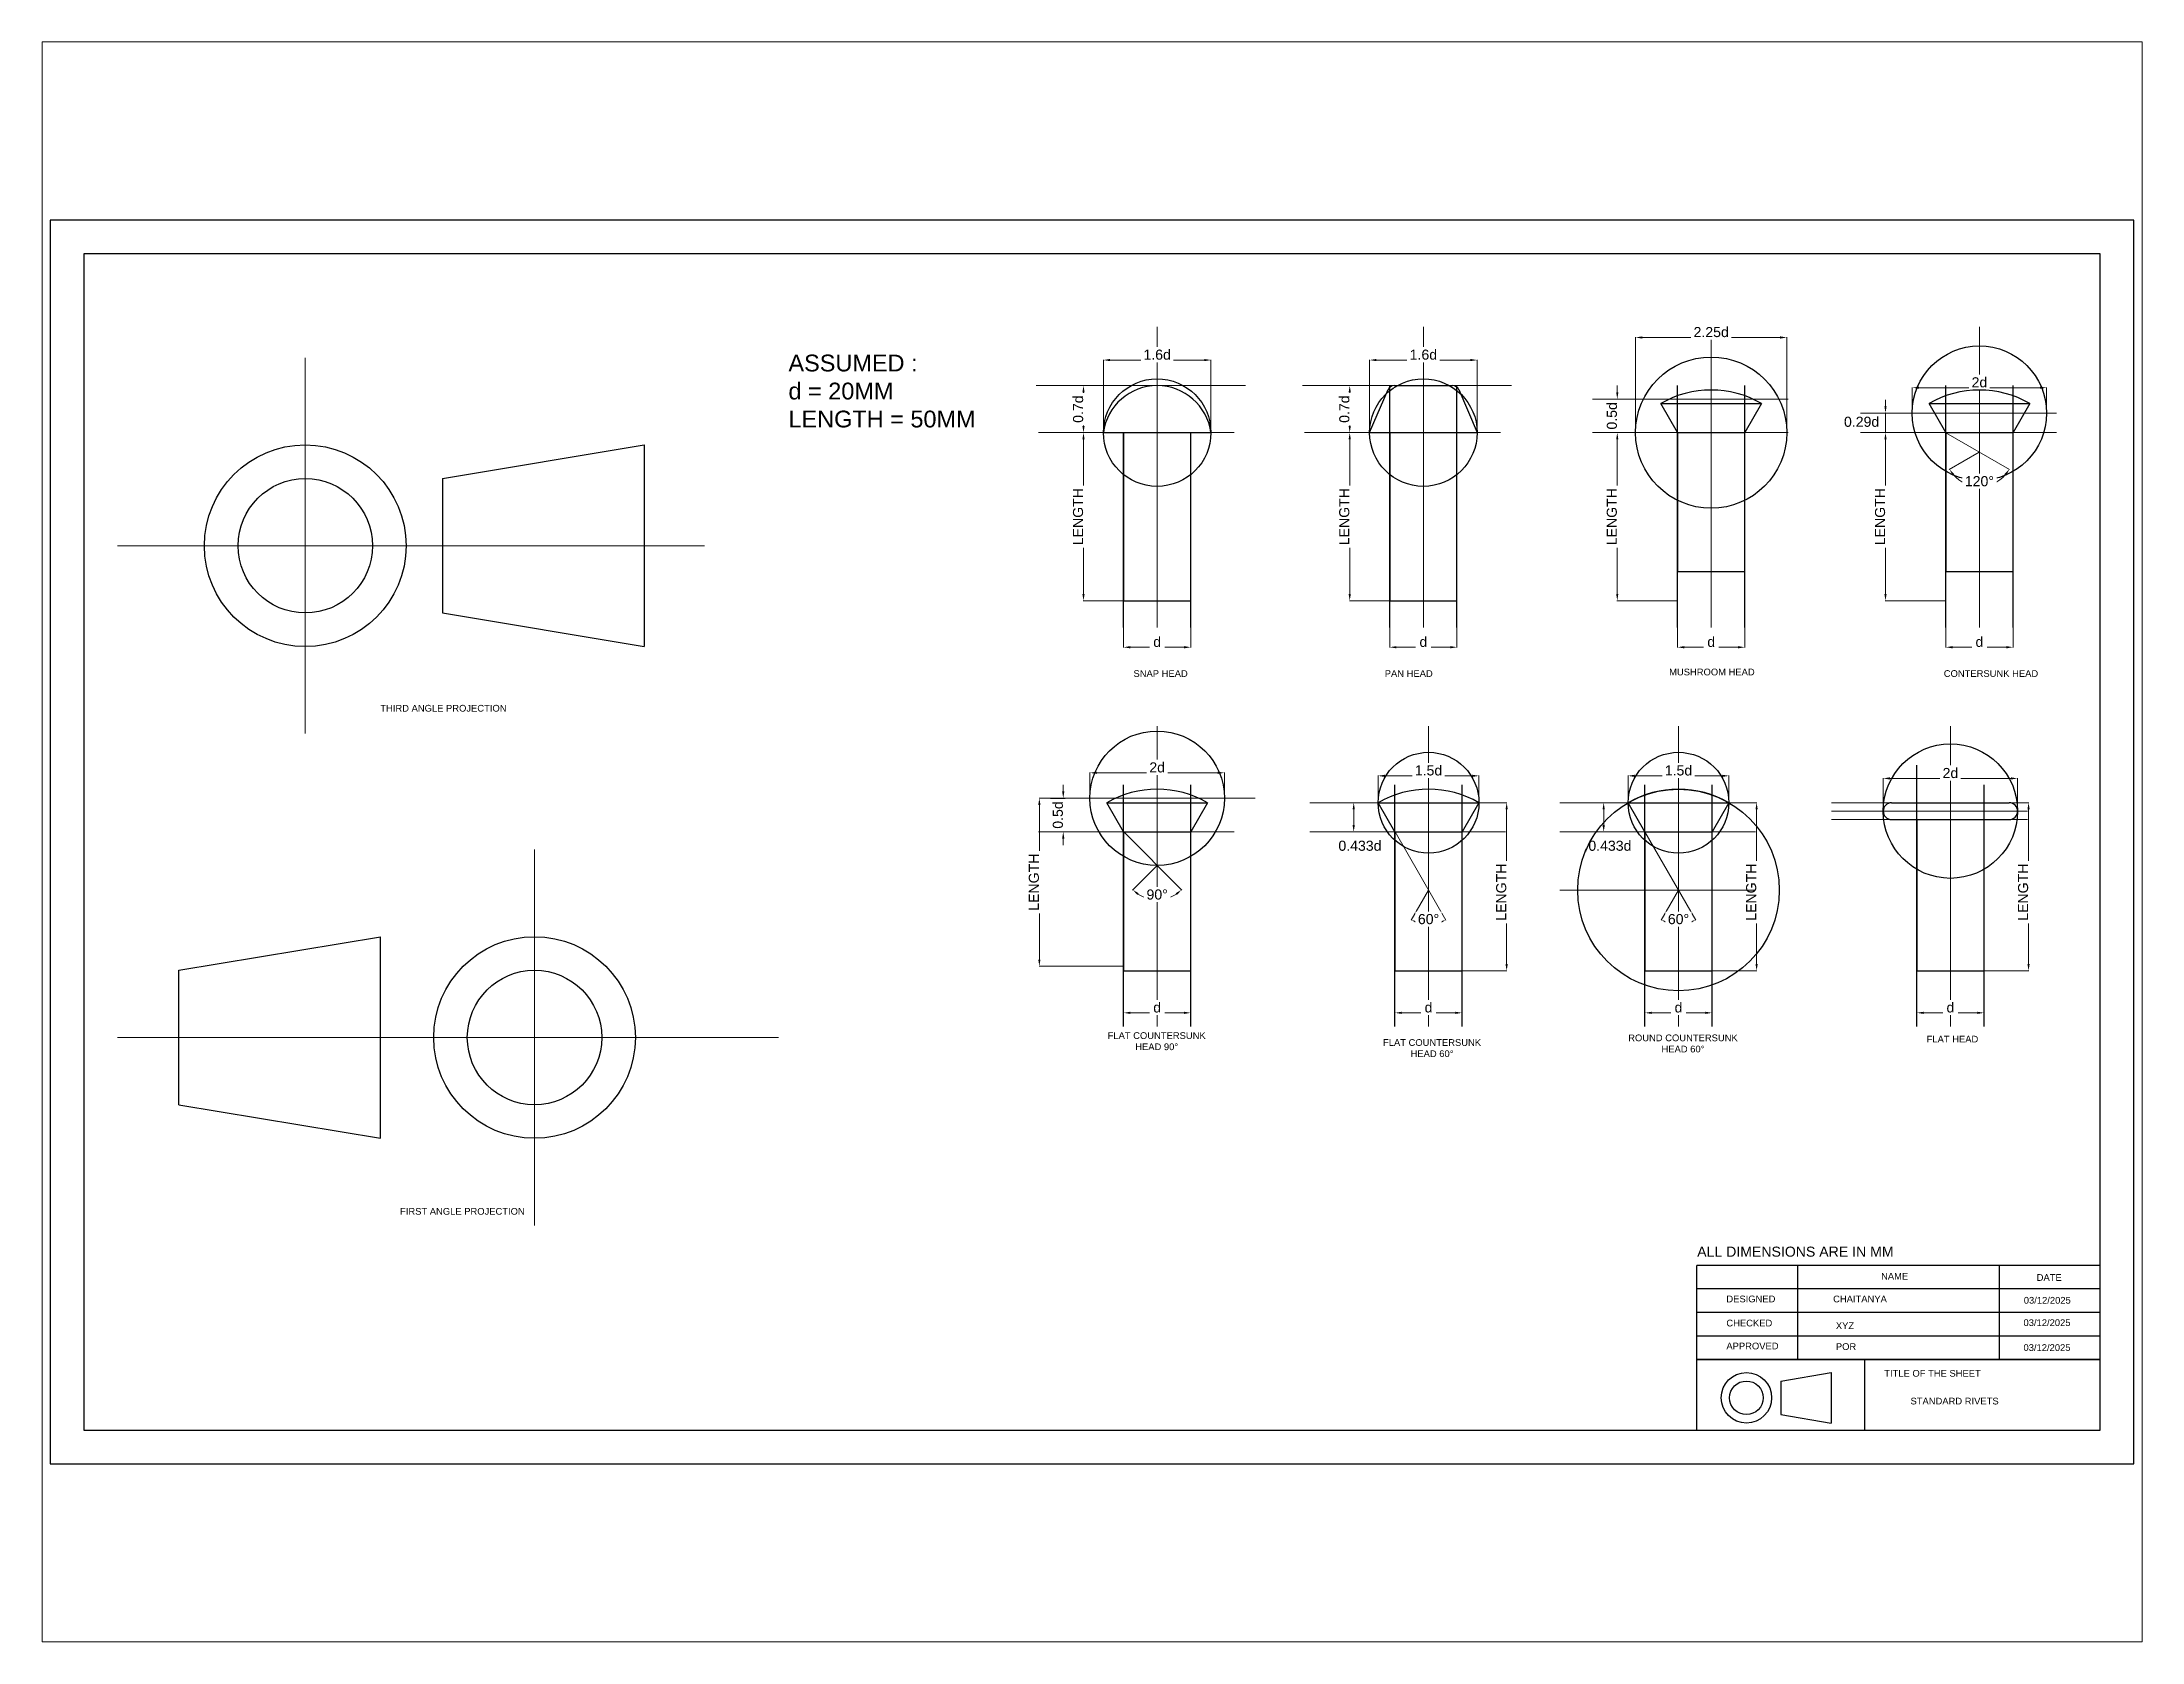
# Paper-space layout 'Layout1' of a CAD drawing. Header units: millimetres. Extents: x 1.05 to 9.45, y 0.8 to 7.2.
# The model-space entities are those that its viewports show. They can reach past a viewport. Long polylines and large blocks are cut down to what shows.
import ezdxf

# ---------------------------------------------------------------- set-up
doc = ezdxf.new("R2010")
doc.units = ezdxf.units.MM
doc.header["$MEASUREMENT"] = 0
doc.linetypes.add('CENTER', pattern=[2, 1.25, -0.25, 0.25, -0.25])
doc.layers.add('AM_VIEWS', color=1, linetype='Continuous', lineweight=15, plot=False)
doc.layers.add('centerline', color=1, linetype='CENTER', lineweight=15)
doc.layers.add('dimension line', color=3, linetype='Continuous', lineweight=15)
doc.layers.add('Reference line', color=52, linetype='Continuous')
doc.layers.add('TEXT', color=254, linetype='Continuous')
doc.styles.get("Standard").update_dxf_attribs({"font": 'arial.ttf'})
doc.dimstyles.new('AM_ANSI$0', dxfattribs={"dimtxt": 3, "dimasz": 2, "dimexe": 0.1, "dimexo": 0.05, "dimgap": 0.06, "dimtad": 1, "dimtoh": 1, "dimdec": 3, "dimzin": 9, "dimdsep": 46, "dimtxsty": 'Standard', "dimcen": 0, "dimclrd": 256, "dimclre": 256, "dimclrt": 256, "dimadec": 0, "dimazin": 2, "dimtp": 0.1, "dimtm": 0.1, "dimtfac": 0.71, "dimtdec": 3, "dimtofl": 0, "dimtmove": 0, "dimatfit": 3, "dimfxl": 1, "dimtfill": 1, "dimtolj": 1, "dimtzin": 7, "dimlwd": -1, "dimlwe": -1, "dimarcsym": 1})
doc.dimstyles.new('AM_ANSI$2', dxfattribs={"dimtxt": 3, "dimasz": 2, "dimexe": 0.1, "dimexo": 0.05, "dimgap": 0.06, "dimtad": 1, "dimtoh": 1, "dimdec": 3, "dimzin": 9, "dimdsep": 46, "dimtxsty": 'Standard', "dimcen": 0, "dimclrd": 256, "dimclre": 256, "dimclrt": 256, "dimadec": 0, "dimazin": 2, "dimtp": 0.1, "dimtm": 0.1, "dimtfac": 0.71, "dimtdec": 3, "dimtofl": 0, "dimtmove": 0, "dimatfit": 3, "dimfxl": 1, "dimtfill": 1, "dimtolj": 1, "dimtzin": 7, "dimlwd": -1, "dimlwe": -1, "dimarcsym": 1})

psp = doc.layouts.get("Layout1")

msp = doc.modelspace()

# ---------------------------------------------------------------- texts
at = {"layer": 'TEXT', "attachment_point": 1}
for s, width, insert, char_height in [('ASSUMED : \\Pd = 20MM  LENGTH = 50MM', 57.077236, (-38.8458, 224.6403), 5), ('SNAP HEAD', 27.849696, (63.8243, 130.7378), 2), ('PAN HEAD', 27.849696, (138.5898, 130.7378), 2), ('MUSHROOM HEAD', 27.849696, (223.2179, 131.1965), 2), ('CONTERSUNK HEAD', 27.849696, (304.9398, 130.7378), 2), ('THIRD ANGLE PROJECTION', 49.163745, (-160.2974, 120.4141), 2), ('\\pxqc;FLAT COUNTERSUNK \\PHEAD 90%%D', 42.739891, (49.354, 23.0081), 2), ('\\pxqc;FLAT COUNTERSUNK \\PHEAD 60%%D', 42.739891, (131.2931, 20.9438), 2), ('\\pxqc;ROUND COUNTERSUNK \\PHEAD 60%%D', 42.739891, (205.9618, 22.3292), 2), ('FLAT HEAD', 27.849696, (299.8423, 21.9537), 2), ('FIRST ANGLE PROJECTION', 49.163745, (-154.4171, -29.2964), 2)]:
    msp.add_mtext_dynamic_manual_height_columns(s, width=width, gutter_width=1, heights=[0], dxfattribs=dict(at, insert=insert, char_height=char_height))

# ---------------------------------------------------------------- blocks, each defined once
blk = doc.blocks.new('*D4')
at = {"layer": 'Defpoints', "color": 0, "transparency": 16777216}
for p in [(54.87, 201.42), (48.95, 151.42), (60.87, 151.42)]:
    blk.add_point(p, dxfattribs=at)
at = {"layer": 'dimension line', "transparency": 16777216}
for p, q in [((54.82, 201.42), (48.85, 201.42)), ((48.95, 199.42), (48.95, 153.42)), ((60.82, 151.42), (48.85, 151.42))]:
    blk.add_line(p, q, dxfattribs=at)
for points in [[(48.62, 199.42), (49.28, 199.42), (48.95, 201.42)], [(48.62, 153.42), (49.28, 153.42), (48.95, 151.42)]]:
    blk.add_solid(points, dxfattribs=at)
at = {"layer": 'dimension line', "transparency": 16777216, "insert": (47.34, 176.42), "char_height": 3, "attachment_point": 5, "rotation": 90, "bg_fill": 3, "box_fill_scale": 1.25, "bg_fill_color": 256, "bg_fill_true_color": 13158600, "bg_fill_transparency": 0}
blk.add_mtext('\\A1;LENGTH', dxfattribs=at)
blk = doc.blocks.new('*D5')
at = {"layer": 'Defpoints', "color": 0, "transparency": 16777216}
for p in [(54.87, 215.42), (54.87, 201.42)]:
    blk.add_point(p, dxfattribs=at)
at = {"layer": 'dimension line', "transparency": 16777216}
for p, q in [((54.82, 215.42), (48.85, 215.42)), ((48.95, 203.42), (48.95, 213.42)), ((54.82, 201.42), (48.85, 201.42))]:
    blk.add_line(p, q, dxfattribs=at)
for points in [[(48.62, 213.42), (49.28, 213.42), (48.95, 215.42)], [(48.62, 203.42), (49.28, 203.42), (48.95, 201.42)]]:
    blk.add_solid(points, dxfattribs=at)
at = {"layer": 'dimension line', "transparency": 16777216, "insert": (47.36, 208.42), "char_height": 3, "attachment_point": 5, "rotation": 90, "bg_fill": 3, "box_fill_scale": 1.25, "bg_fill_color": 256, "bg_fill_true_color": 13158600, "bg_fill_transparency": 0}
blk.add_mtext('\\A1;0.7d', dxfattribs=at)
at = {"layer": 'Defpoints', "color": 0, "transparency": 16777216}
blk.add_point((48.95, 215.42), dxfattribs=at)
blk = doc.blocks.new('*D6')
at = {"layer": 'Defpoints', "color": 0, "transparency": 16777216}
for p in [(60.87, 145.78), (80.87, 146.21), (80.87, 137.57)]:
    blk.add_point(p, dxfattribs=at)
at = {"layer": 'dimension line', "transparency": 16777216}
for p, q in [((60.87, 145.73), (60.87, 137.47)), ((80.87, 146.16), (80.87, 137.47)), ((62.87, 137.57), (78.87, 137.57))]:
    blk.add_line(p, q, dxfattribs=at)
for points in [[(62.87, 137.9), (62.87, 137.23), (60.87, 137.57)], [(78.87, 137.9), (78.87, 137.23), (80.87, 137.57)]]:
    blk.add_solid(points, dxfattribs=at)
at = {"layer": 'dimension line', "transparency": 16777216, "insert": (70.87, 139.15), "char_height": 3, "attachment_point": 5, "bg_fill": 3, "box_fill_scale": 1.25, "bg_fill_color": 256, "bg_fill_true_color": 13158600, "bg_fill_transparency": 0}
blk.add_mtext('\\A1;d', dxfattribs=at)
blk = doc.blocks.new('*D7')
at = {"layer": 'Defpoints', "color": 0, "transparency": 16777216}
for p in [(86.87, 223.02), (54.87, 201.42), (86.87, 201.42)]:
    blk.add_point(p, dxfattribs=at)
at = {"layer": 'dimension line', "transparency": 16777216}
for p, q in [((54.87, 201.47), (54.87, 223.12)), ((56.87, 223.02), (84.87, 223.02)), ((86.87, 201.47), (86.87, 223.12))]:
    blk.add_line(p, q, dxfattribs=at)
for points in [[(56.87, 223.35), (56.87, 222.69), (54.87, 223.02)], [(84.87, 223.35), (84.87, 222.69), (86.87, 223.02)]]:
    blk.add_solid(points, dxfattribs=at)
at = {"layer": 'dimension line', "transparency": 16777216, "insert": (70.87, 224.61), "char_height": 3, "attachment_point": 5, "bg_fill": 3, "box_fill_scale": 1.25, "bg_fill_color": 256, "bg_fill_true_color": 13158600, "bg_fill_transparency": 0}
blk.add_mtext('\\A1;1.6d', dxfattribs=at)
blk = doc.blocks.new('*D10')
at = {"layer": 'Defpoints', "color": 0, "transparency": 16777216}
for p in [(134.09, 201.42), (128.17, 151.42), (140.09, 151.42)]:
    blk.add_point(p, dxfattribs=at)
at = {"layer": 'dimension line', "transparency": 16777216}
for p, q in [((134.04, 201.42), (128.07, 201.42)), ((128.17, 199.42), (128.17, 153.42)), ((140.04, 151.42), (128.07, 151.42))]:
    blk.add_line(p, q, dxfattribs=at)
for points in [[(127.84, 199.42), (128.5, 199.42), (128.17, 201.42)], [(127.84, 153.42), (128.5, 153.42), (128.17, 151.42)]]:
    blk.add_solid(points, dxfattribs=at)
at = {"layer": 'dimension line', "transparency": 16777216, "insert": (126.56, 176.42), "char_height": 3, "attachment_point": 5, "rotation": 90, "bg_fill": 3, "box_fill_scale": 1.25, "bg_fill_color": 256, "bg_fill_true_color": 13158600, "bg_fill_transparency": 0}
blk.add_mtext('\\A1;LENGTH', dxfattribs=at)
blk = doc.blocks.new('*D11')
at = {"layer": 'Defpoints', "color": 0, "transparency": 16777216}
for p in [(134.09, 215.42), (134.09, 201.42)]:
    blk.add_point(p, dxfattribs=at)
at = {"layer": 'dimension line', "transparency": 16777216}
for p, q in [((134.04, 215.42), (128.07, 215.42)), ((128.17, 203.42), (128.17, 213.42)), ((134.04, 201.42), (128.07, 201.42))]:
    blk.add_line(p, q, dxfattribs=at)
for points in [[(127.84, 213.42), (128.5, 213.42), (128.17, 215.42)], [(127.84, 203.42), (128.5, 203.42), (128.17, 201.42)]]:
    blk.add_solid(points, dxfattribs=at)
at = {"layer": 'dimension line', "transparency": 16777216, "insert": (126.58, 208.42), "char_height": 3, "attachment_point": 5, "rotation": 90, "bg_fill": 3, "box_fill_scale": 1.25, "bg_fill_color": 256, "bg_fill_true_color": 13158600, "bg_fill_transparency": 0}
blk.add_mtext('\\A1;0.7d', dxfattribs=at)
at = {"layer": 'Defpoints', "color": 0, "transparency": 16777216}
blk.add_point((128.17, 215.42), dxfattribs=at)
blk = doc.blocks.new('*D8')
at = {"layer": 'Defpoints', "color": 0, "transparency": 16777216}
for p in [(140.09, 145.78), (160.09, 146.21), (160.09, 137.57)]:
    blk.add_point(p, dxfattribs=at)
at = {"layer": 'dimension line', "transparency": 16777216}
for p, q in [((140.09, 145.73), (140.09, 137.47)), ((160.09, 146.16), (160.09, 137.47)), ((142.09, 137.57), (158.09, 137.57))]:
    blk.add_line(p, q, dxfattribs=at)
for points in [[(142.09, 137.9), (142.09, 137.23), (140.09, 137.57)], [(158.09, 137.9), (158.09, 137.23), (160.09, 137.57)]]:
    blk.add_solid(points, dxfattribs=at)
at = {"layer": 'dimension line', "transparency": 16777216, "insert": (150.09, 139.15), "char_height": 3, "attachment_point": 5, "bg_fill": 3, "box_fill_scale": 1.25, "bg_fill_color": 256, "bg_fill_true_color": 13158600, "bg_fill_transparency": 0}
blk.add_mtext('\\A1;d', dxfattribs=at)
blk = doc.blocks.new('*D9')
at = {"layer": 'Defpoints', "color": 0, "transparency": 16777216}
for p in [(166.09, 223.02), (134.09, 201.42), (166.09, 201.42)]:
    blk.add_point(p, dxfattribs=at)
at = {"layer": 'dimension line', "transparency": 16777216}
for p, q in [((134.09, 201.47), (134.09, 223.12)), ((136.09, 223.02), (164.09, 223.02)), ((166.09, 201.47), (166.09, 223.12))]:
    blk.add_line(p, q, dxfattribs=at)
for points in [[(136.09, 223.35), (136.09, 222.69), (134.09, 223.02)], [(164.09, 223.35), (164.09, 222.69), (166.09, 223.02)]]:
    blk.add_solid(points, dxfattribs=at)
at = {"layer": 'dimension line', "transparency": 16777216, "insert": (150.09, 224.61), "char_height": 3, "attachment_point": 5, "bg_fill": 3, "box_fill_scale": 1.25, "bg_fill_color": 256, "bg_fill_true_color": 13158600, "bg_fill_transparency": 0}
blk.add_mtext('\\A1;1.6d', dxfattribs=at)
blk = doc.blocks.new('*D13')
at = {"layer": 'Defpoints', "color": 0, "transparency": 16777216}
for p in [(213.23, 201.42), (207.78, 151.42), (225.73, 151.42)]:
    blk.add_point(p, dxfattribs=at)
at = {"layer": 'dimension line', "transparency": 16777216}
for p, q in [((213.18, 201.42), (207.68, 201.42)), ((207.78, 199.42), (207.78, 153.42)), ((225.68, 151.42), (207.68, 151.42))]:
    blk.add_line(p, q, dxfattribs=at)
for points in [[(207.45, 199.42), (208.11, 199.42), (207.78, 201.42)], [(207.45, 153.42), (208.11, 153.42), (207.78, 151.42)]]:
    blk.add_solid(points, dxfattribs=at)
at = {"layer": 'dimension line', "transparency": 16777216, "insert": (206.17, 176.42), "char_height": 3, "attachment_point": 5, "rotation": 90, "bg_fill": 3, "box_fill_scale": 1.25, "bg_fill_color": 256, "bg_fill_true_color": 13158600, "bg_fill_transparency": 0}
blk.add_mtext('\\A1;LENGTH', dxfattribs=at)
blk = doc.blocks.new('*D12')
at = {"layer": 'Defpoints', "color": 0, "transparency": 16777216}
for p in [(225.73, 145.78), (245.73, 146.21), (245.73, 137.57)]:
    blk.add_point(p, dxfattribs=at)
at = {"layer": 'dimension line', "transparency": 16777216}
for p, q in [((225.73, 145.73), (225.73, 137.47)), ((245.73, 146.16), (245.73, 137.47)), ((227.73, 137.57), (243.73, 137.57))]:
    blk.add_line(p, q, dxfattribs=at)
for points in [[(227.73, 137.9), (227.73, 137.23), (225.73, 137.57)], [(243.73, 137.9), (243.73, 137.23), (245.73, 137.57)]]:
    blk.add_solid(points, dxfattribs=at)
at = {"layer": 'dimension line', "transparency": 16777216, "insert": (235.73, 139.15), "char_height": 3, "attachment_point": 5, "bg_fill": 3, "box_fill_scale": 1.25, "bg_fill_color": 256, "bg_fill_true_color": 13158600, "bg_fill_transparency": 0}
blk.add_mtext('\\A1;d', dxfattribs=at)
blk = doc.blocks.new('*D14')
at = {"layer": 'Defpoints', "color": 0, "transparency": 16777216}
for p in [(258.23, 229.74), (213.23, 201.42), (258.23, 201.42)]:
    blk.add_point(p, dxfattribs=at)
at = {"layer": 'dimension line', "transparency": 16777216}
for p, q in [((213.23, 201.47), (213.23, 229.84)), ((215.23, 229.74), (256.23, 229.74)), ((258.23, 201.47), (258.23, 229.84))]:
    blk.add_line(p, q, dxfattribs=at)
for points in [[(215.23, 230.07), (215.23, 229.4), (213.23, 229.74)], [(256.23, 230.07), (256.23, 229.4), (258.23, 229.74)]]:
    blk.add_solid(points, dxfattribs=at)
at = {"layer": 'dimension line', "transparency": 16777216, "insert": (235.73, 231.33), "char_height": 3, "attachment_point": 5, "bg_fill": 3, "box_fill_scale": 1.25, "bg_fill_color": 256, "bg_fill_true_color": 13158600, "bg_fill_transparency": 0}
blk.add_mtext('\\A1;2.25d', dxfattribs=at)
blk = doc.blocks.new('*D15')
at = {"layer": 'dimension line', "transparency": 16777216}
for p, q in [((207.78, 213.42), (207.78, 215.42)), ((210.06, 211.42), (207.68, 211.42)), ((207.78, 211.42), (207.78, 209.42)), ((207.78, 203.42), (207.78, 209.42)), ((210.06, 201.42), (207.68, 201.42)), ((207.78, 201.42), (207.78, 203.42)), ((207.78, 199.42), (207.78, 197.42))]:
    blk.add_line(p, q, dxfattribs=at)
for points in [[(207.45, 213.42), (208.11, 213.42), (207.78, 211.42)], [(207.45, 199.42), (208.11, 199.42), (207.78, 201.42)]]:
    blk.add_solid(points, dxfattribs=at)
at = {"layer": 'dimension line', "transparency": 16777216, "insert": (206.19, 206.42), "char_height": 3, "attachment_point": 5, "rotation": 90, "bg_fill": 3, "box_fill_scale": 1.25, "bg_fill_color": 256, "bg_fill_true_color": 13158600, "bg_fill_transparency": 0}
blk.add_mtext('\\A1;0.5d', dxfattribs=at)
at = {"layer": 'Defpoints', "color": 0, "transparency": 16777216}
for p in [(207.78, 211.42), (210.11, 211.42), (210.11, 201.42)]:
    blk.add_point(p, dxfattribs=at)
blk = doc.blocks.new('*D17')
at = {"layer": 'Defpoints', "color": 0, "transparency": 16777216}
for p in [(293.05, 201.42), (287.6, 151.42), (305.55, 151.42)]:
    blk.add_point(p, dxfattribs=at)
at = {"layer": 'dimension line', "transparency": 16777216}
for p, q in [((293, 201.42), (287.5, 201.42)), ((287.6, 199.42), (287.6, 153.42)), ((305.5, 151.42), (287.5, 151.42))]:
    blk.add_line(p, q, dxfattribs=at)
for points in [[(287.27, 199.42), (287.93, 199.42), (287.6, 201.42)], [(287.27, 153.42), (287.93, 153.42), (287.6, 151.42)]]:
    blk.add_solid(points, dxfattribs=at)
at = {"layer": 'dimension line', "transparency": 16777216, "insert": (285.99, 176.42), "char_height": 3, "attachment_point": 5, "rotation": 90, "bg_fill": 3, "box_fill_scale": 1.25, "bg_fill_color": 256, "bg_fill_true_color": 13158600, "bg_fill_transparency": 0}
blk.add_mtext('\\A1;LENGTH', dxfattribs=at)
blk = doc.blocks.new('*D16')
at = {"layer": 'Defpoints', "color": 0, "transparency": 16777216}
for p in [(305.55, 145.78), (325.55, 146.21), (325.55, 137.57)]:
    blk.add_point(p, dxfattribs=at)
at = {"layer": 'dimension line', "transparency": 16777216}
for p, q in [((305.55, 145.73), (305.55, 137.47)), ((325.55, 146.16), (325.55, 137.47)), ((307.55, 137.57), (323.55, 137.57))]:
    blk.add_line(p, q, dxfattribs=at)
for points in [[(307.55, 137.9), (307.55, 137.23), (305.55, 137.57)], [(323.55, 137.9), (323.55, 137.23), (325.55, 137.57)]]:
    blk.add_solid(points, dxfattribs=at)
at = {"layer": 'dimension line', "transparency": 16777216, "insert": (315.55, 139.15), "char_height": 3, "attachment_point": 5, "bg_fill": 3, "box_fill_scale": 1.25, "bg_fill_color": 256, "bg_fill_true_color": 13158600, "bg_fill_transparency": 0}
blk.add_mtext('\\A1;d', dxfattribs=at)
blk = doc.blocks.new('*D18')
at = {"layer": 'Defpoints', "color": 0, "transparency": 16777216}
for p in [(295.55, 207.22), (335.55, 207.22), (305.55, 201.42), (325.55, 201.42)]:
    blk.add_point(p, dxfattribs=at)
at = {"layer": 'dimension line', "transparency": 16777216}
for p, q in [((305.59, 201.4), (324.51, 190.43)), ((315.51, 195.6), (306.59, 190.43))]:
    blk.add_line(p, q, dxfattribs=at)
blk.add_arc((315.55, 195.62), 10.26, 221.30416, 318.69584, dxfattribs=at)
for points in [[(307.57, 188.66), (308.12, 189.05), (306.68, 190.48)], [(322.98, 189.05), (323.52, 188.66), (324.42, 190.48)]]:
    blk.add_solid(points, dxfattribs=at)
at = {"layer": 'dimension line', "transparency": 16777216, "insert": (315.55, 186.96), "char_height": 3, "attachment_point": 5, "bg_fill": 3, "box_fill_scale": 1.25, "bg_fill_color": 256, "bg_fill_true_color": 13158600, "bg_fill_transparency": 0}
blk.add_mtext('\\A1;120°', dxfattribs=at)
at = {"layer": 'Defpoints', "color": 0, "transparency": 16777216}
blk.add_point((312.05, 185.98), dxfattribs=at)
blk = doc.blocks.new('*D19')
at = {"layer": 'Defpoints', "color": 0, "transparency": 16777216}
for p in [(335.55, 214.79), (295.55, 207.22), (335.55, 207.22)]:
    blk.add_point(p, dxfattribs=at)
at = {"layer": 'dimension line', "transparency": 16777216}
for p, q in [((295.55, 207.27), (295.55, 214.89)), ((297.55, 214.79), (333.55, 214.79)), ((335.55, 207.27), (335.55, 214.89))]:
    blk.add_line(p, q, dxfattribs=at)
for points in [[(297.55, 215.12), (297.55, 214.46), (295.55, 214.79)], [(333.55, 215.12), (333.55, 214.46), (335.55, 214.79)]]:
    blk.add_solid(points, dxfattribs=at)
at = {"layer": 'dimension line', "transparency": 16777216, "insert": (315.55, 216.38), "char_height": 3, "attachment_point": 5, "bg_fill": 3, "box_fill_scale": 1.25, "bg_fill_color": 256, "bg_fill_true_color": 13158600, "bg_fill_transparency": 0}
blk.add_mtext('\\A1;2d', dxfattribs=at)
blk = doc.blocks.new('*D20')
at = {"layer": 'Defpoints', "color": 0, "transparency": 16777216}
for p in [(292.56, 207.22), (292.56, 201.42)]:
    blk.add_point(p, dxfattribs=at)
at = {"layer": 'dimension line', "transparency": 16777216}
for p, q in [((292.51, 207.22), (287.5, 207.22)), ((292.51, 201.42), (287.5, 201.42)), ((287.6, 203.42), (287.6, 205.22))]:
    blk.add_line(p, q, dxfattribs=at)
at = {"layer": 'dimension line', "transparency": 16777216, "insert": (280.49, 204.64), "char_height": 3, "attachment_point": 5, "bg_fill": 3, "box_fill_scale": 1.25, "bg_fill_color": 256, "bg_fill_true_color": 13158600, "bg_fill_transparency": 0}
blk.add_mtext('\\A1;0.29d', dxfattribs=at)
at = {"layer": 'Defpoints', "color": 0, "transparency": 16777216}
blk.add_point((287.6, 207.22), dxfattribs=at)
at = {"layer": 'dimension line', "transparency": 16777216}
for p, q in [((287.6, 209.22), (287.6, 211.22)), ((287.6, 207.22), (287.6, 205.22)), ((287.6, 201.42), (287.6, 203.42)), ((287.6, 199.42), (287.6, 197.42))]:
    blk.add_line(p, q, dxfattribs=at)
for points in [[(287.27, 209.22), (287.93, 209.22), (287.6, 207.22)], [(287.27, 199.42), (287.93, 199.42), (287.6, 201.42)]]:
    blk.add_solid(points, dxfattribs=at)
blk = doc.blocks.new('*D21')
at = {"layer": 'Defpoints', "color": 0, "transparency": 16777216}
for p in [(60.87, 36.99), (80.87, 37.43), (80.87, 28.78)]:
    blk.add_point(p, dxfattribs=at)
at = {"layer": 'dimension line', "transparency": 16777216}
for p, q in [((60.87, 36.94), (60.87, 28.68)), ((80.87, 37.38), (80.87, 28.68)), ((62.87, 28.78), (78.87, 28.78))]:
    blk.add_line(p, q, dxfattribs=at)
for points in [[(62.87, 29.11), (62.87, 28.45), (60.87, 28.78)], [(78.87, 29.11), (78.87, 28.45), (80.87, 28.78)]]:
    blk.add_solid(points, dxfattribs=at)
at = {"layer": 'dimension line', "transparency": 16777216, "insert": (70.87, 30.37), "char_height": 3, "attachment_point": 5, "bg_fill": 3, "box_fill_scale": 1.25, "bg_fill_color": 256, "bg_fill_true_color": 13158600, "bg_fill_transparency": 0}
blk.add_mtext('\\A1;d', dxfattribs=at)
blk = doc.blocks.new('*D23')
at = {"layer": 'Defpoints', "color": 0, "transparency": 16777216}
for p in [(50.87, 92.64), (90.87, 92.64), (60.87, 82.64), (80.87, 82.64)]:
    blk.add_point(p, dxfattribs=at)
at = {"layer": 'dimension line', "transparency": 16777216}
for p, q in [((60.91, 82.6), (78.19, 65.32)), ((70.84, 72.6), (63.55, 65.32))]:
    blk.add_line(p, q, dxfattribs=at)
blk.add_arc((70.87, 72.64), 10.26, 236.19043, 303.80957, dxfattribs=at)
for points in [[(64.95, 63.86), (65.38, 64.37), (63.62, 65.39)], [(76.37, 64.37), (76.79, 63.86), (78.12, 65.39)]]:
    blk.add_solid(points, dxfattribs=at)
at = {"layer": 'dimension line', "transparency": 16777216, "insert": (70.87, 63.97), "char_height": 3, "attachment_point": 5, "bg_fill": 3, "box_fill_scale": 1.25, "bg_fill_color": 256, "bg_fill_true_color": 13158600, "bg_fill_transparency": 0}
blk.add_mtext('\\A1;90°', dxfattribs=at)
at = {"layer": 'Defpoints', "color": 0, "transparency": 16777216}
blk.add_point((68.22, 62.73), dxfattribs=at)
blk = doc.blocks.new('*D22')
at = {"layer": 'Defpoints', "color": 0, "transparency": 16777216}
for p in [(90.87, 100.2), (50.87, 92.64), (90.87, 92.64)]:
    blk.add_point(p, dxfattribs=at)
at = {"layer": 'dimension line', "transparency": 16777216}
for p, q in [((50.87, 92.69), (50.87, 100.3)), ((52.87, 100.2), (88.87, 100.2)), ((90.87, 92.69), (90.87, 100.3))]:
    blk.add_line(p, q, dxfattribs=at)
for points in [[(52.87, 100.54), (52.87, 99.87), (50.87, 100.2)], [(88.87, 100.54), (88.87, 99.87), (90.87, 100.2)]]:
    blk.add_solid(points, dxfattribs=at)
at = {"layer": 'dimension line', "transparency": 16777216, "insert": (70.87, 101.8), "char_height": 3, "attachment_point": 5, "bg_fill": 3, "box_fill_scale": 1.25, "bg_fill_color": 256, "bg_fill_true_color": 13158600, "bg_fill_transparency": 0}
blk.add_mtext('\\A1;2d', dxfattribs=at)
blk = doc.blocks.new('*D24')
at = {"layer": 'Defpoints', "color": 0, "transparency": 16777216}
for p in [(47.35, 92.64), (47.35, 82.64)]:
    blk.add_point(p, dxfattribs=at)
at = {"layer": 'dimension line', "transparency": 16777216}
for p, q in [((42.92, 94.64), (42.92, 96.64)), ((47.3, 92.64), (42.82, 92.64)), ((42.92, 92.64), (42.92, 90.64)), ((42.92, 90.64), (42.92, 84.64)), ((47.3, 82.64), (42.82, 82.64)), ((42.92, 82.64), (42.92, 84.64)), ((42.92, 80.64), (42.92, 78.64))]:
    blk.add_line(p, q, dxfattribs=at)
for points in [[(42.59, 94.64), (43.26, 94.64), (42.92, 92.64)], [(42.59, 80.64), (43.26, 80.64), (42.92, 82.64)]]:
    blk.add_solid(points, dxfattribs=at)
at = {"layer": 'dimension line', "transparency": 16777216, "insert": (41.33, 87.64), "char_height": 3, "attachment_point": 5, "rotation": 90, "bg_fill": 3, "box_fill_scale": 1.25, "bg_fill_color": 256, "bg_fill_true_color": 13158600, "bg_fill_transparency": 0}
blk.add_mtext('\\A1;0.5d', dxfattribs=at)
at = {"layer": 'Defpoints', "color": 0, "transparency": 16777216}
blk.add_point((42.92, 82.64), dxfattribs=at)
blk = doc.blocks.new('*D25')
at = {"layer": 'Defpoints', "color": 0, "transparency": 16777216}
for p in [(50.87, 92.64), (35.82, 42.64), (60.87, 42.64)]:
    blk.add_point(p, dxfattribs=at)
at = {"layer": 'dimension line', "transparency": 16777216}
for p, q in [((50.82, 92.64), (35.72, 92.64)), ((35.82, 90.64), (35.82, 44.64)), ((60.82, 42.64), (35.72, 42.64))]:
    blk.add_line(p, q, dxfattribs=at)
for points in [[(35.48, 90.64), (36.15, 90.64), (35.82, 92.64)], [(35.48, 44.64), (36.15, 44.64), (35.82, 42.64)]]:
    blk.add_solid(points, dxfattribs=at)
at = {"layer": 'dimension line', "transparency": 16777216, "insert": (34.2, 67.64), "char_height": 3, "attachment_point": 5, "rotation": 90, "bg_fill": 3, "box_fill_scale": 1.25, "bg_fill_color": 256, "bg_fill_true_color": 13158600, "bg_fill_transparency": 0}
blk.add_mtext('\\A1;LENGTH', dxfattribs=at)
blk = doc.blocks.new('*D26')
at = {"layer": 'Defpoints', "color": 0, "transparency": 16777216}
for p in [(141.62, 36.99), (161.62, 37.43), (161.62, 28.78)]:
    blk.add_point(p, dxfattribs=at)
at = {"layer": 'dimension line', "transparency": 16777216}
for p, q in [((141.62, 36.94), (141.62, 28.68)), ((161.62, 37.38), (161.62, 28.68)), ((143.62, 28.78), (159.62, 28.78))]:
    blk.add_line(p, q, dxfattribs=at)
for points in [[(143.62, 29.11), (143.62, 28.45), (141.62, 28.78)], [(159.62, 29.11), (159.62, 28.45), (161.62, 28.78)]]:
    blk.add_solid(points, dxfattribs=at)
at = {"layer": 'dimension line', "transparency": 16777216, "insert": (151.62, 30.37), "char_height": 3, "attachment_point": 5, "bg_fill": 3, "box_fill_scale": 1.25, "bg_fill_color": 256, "bg_fill_true_color": 13158600, "bg_fill_transparency": 0}
blk.add_mtext('\\A1;d', dxfattribs=at)
blk = doc.blocks.new('*D27')
at = {"layer": 'Defpoints', "color": 0, "transparency": 16777216}
for p in [(136.62, 91.3), (166.62, 91.3), (141.62, 82.64), (161.62, 82.64)]:
    blk.add_point(p, dxfattribs=at)
at = {"layer": 'dimension line', "transparency": 16777216}
for p, q in [((141.65, 82.6), (156.8, 56.35)), ((151.6, 65.28), (146.44, 56.35))]:
    blk.add_line(p, q, dxfattribs=at)
blk.add_arc((151.62, 65.32), 10.26, 251.1897, 288.8103, dxfattribs=at)
for points in [[(148.18, 55.31), (148.45, 55.91), (146.49, 56.44)], [(154.79, 55.91), (155.07, 55.31), (156.75, 56.44)]]:
    blk.add_solid(points, dxfattribs=at)
at = {"layer": 'dimension line', "transparency": 16777216, "insert": (151.62, 56.65), "char_height": 3, "attachment_point": 5, "bg_fill": 3, "box_fill_scale": 1.25, "bg_fill_color": 256, "bg_fill_true_color": 13158600, "bg_fill_transparency": 0}
blk.add_mtext('\\A1;60°', dxfattribs=at)
at = {"layer": 'Defpoints', "color": 0, "transparency": 16777216}
blk.add_point((149.84, 55.22), dxfattribs=at)
blk = doc.blocks.new('*D28')
at = {"layer": 'Defpoints', "color": 0, "transparency": 16777216}
for p in [(166.62, 91.3), (161.62, 41.3), (174.87, 41.3)]:
    blk.add_point(p, dxfattribs=at)
at = {"layer": 'dimension line', "transparency": 16777216}
for p, q in [((166.67, 91.3), (174.97, 91.3)), ((174.87, 89.3), (174.87, 43.3)), ((161.67, 41.3), (174.97, 41.3))]:
    blk.add_line(p, q, dxfattribs=at)
for points in [[(174.53, 89.3), (175.2, 89.3), (174.87, 91.3)], [(174.53, 43.3), (175.2, 43.3), (174.87, 41.3)]]:
    blk.add_solid(points, dxfattribs=at)
at = {"layer": 'dimension line', "transparency": 16777216, "insert": (173.26, 64.67), "char_height": 3, "attachment_point": 5, "rotation": 90, "bg_fill": 3, "box_fill_scale": 1.25, "bg_fill_color": 256, "bg_fill_true_color": 13158600, "bg_fill_transparency": 0}
blk.add_mtext('\\A1;LENGTH', dxfattribs=at)
blk = doc.blocks.new('*D29')
at = {"layer": 'Defpoints', "color": 0, "transparency": 16777216}
for p in [(129.36, 91.3), (131.85, 91.3)]:
    blk.add_point(p, dxfattribs=at)
at = {"layer": 'dimension line', "transparency": 16777216}
for p, q in [((131.8, 91.3), (129.26, 91.3)), ((129.36, 84.64), (129.36, 89.3)), ((131.8, 82.64), (129.26, 82.64))]:
    blk.add_line(p, q, dxfattribs=at)
blk.add_solid([(129.02, 89.3), (129.69, 89.3), (129.36, 91.3)], dxfattribs=at)
at = {"layer": 'dimension line', "transparency": 16777216, "insert": (131.21, 78.48), "char_height": 3, "attachment_point": 5, "bg_fill": 3, "box_fill_scale": 1.25, "bg_fill_color": 256, "bg_fill_true_color": 13158600, "bg_fill_transparency": 0}
blk.add_mtext('\\A1;0.433d', dxfattribs=at)
at = {"layer": 'Defpoints', "color": 0, "transparency": 16777216}
blk.add_point((131.85, 82.64), dxfattribs=at)
at = {"layer": 'dimension line', "transparency": 16777216}
blk.add_solid([(129.02, 84.64), (129.69, 84.64), (129.36, 82.64)], dxfattribs=at)
blk = doc.blocks.new('*D30')
at = {"layer": 'Defpoints', "color": 0, "transparency": 16777216}
for p in [(166.62, 99.3), (136.62, 91.3), (166.62, 91.3)]:
    blk.add_point(p, dxfattribs=at)
at = {"layer": 'dimension line', "transparency": 16777216}
for p, q in [((136.62, 91.35), (136.62, 99.4)), ((138.62, 99.3), (164.62, 99.3)), ((166.62, 91.35), (166.62, 99.4))]:
    blk.add_line(p, q, dxfattribs=at)
for points in [[(138.62, 99.63), (138.62, 98.97), (136.62, 99.3)], [(164.62, 99.63), (164.62, 98.97), (166.62, 99.3)]]:
    blk.add_solid(points, dxfattribs=at)
at = {"layer": 'dimension line', "transparency": 16777216, "insert": (151.62, 100.89), "char_height": 3, "attachment_point": 5, "bg_fill": 3, "box_fill_scale": 1.25, "bg_fill_color": 256, "bg_fill_true_color": 13158600, "bg_fill_transparency": 0}
blk.add_mtext('\\A1;1.5d', dxfattribs=at)
blk = doc.blocks.new('*D31')
at = {"layer": 'Defpoints', "color": 0, "transparency": 16777216}
for p in [(216, 36.99), (236, 37.43), (236, 28.78)]:
    blk.add_point(p, dxfattribs=at)
at = {"layer": 'dimension line', "transparency": 16777216}
for p, q in [((216, 36.94), (216, 28.68)), ((236, 37.38), (236, 28.68)), ((218, 28.78), (234, 28.78))]:
    blk.add_line(p, q, dxfattribs=at)
for points in [[(218, 29.11), (218, 28.45), (216, 28.78)], [(234, 29.11), (234, 28.45), (236, 28.78)]]:
    blk.add_solid(points, dxfattribs=at)
at = {"layer": 'dimension line', "transparency": 16777216, "insert": (226, 30.37), "char_height": 3, "attachment_point": 5, "bg_fill": 3, "box_fill_scale": 1.25, "bg_fill_color": 256, "bg_fill_true_color": 13158600, "bg_fill_transparency": 0}
blk.add_mtext('\\A1;d', dxfattribs=at)
blk = doc.blocks.new('*D34')
at = {"layer": 'Defpoints', "color": 0, "transparency": 16777216}
for p in [(211, 91.3), (241, 91.3), (216, 82.64), (236, 82.64)]:
    blk.add_point(p, dxfattribs=at)
at = {"layer": 'dimension line', "transparency": 16777216}
for p, q in [((216.03, 82.6), (231.18, 56.35)), ((225.98, 65.28), (220.82, 56.35))]:
    blk.add_line(p, q, dxfattribs=at)
blk.add_arc((226, 65.32), 10.26, 251.1897, 288.8103, dxfattribs=at)
for points in [[(222.56, 55.31), (222.83, 55.91), (220.87, 56.44)], [(229.17, 55.91), (229.45, 55.31), (231.13, 56.44)]]:
    blk.add_solid(points, dxfattribs=at)
at = {"layer": 'dimension line', "transparency": 16777216, "insert": (226, 56.65), "char_height": 3, "attachment_point": 5, "bg_fill": 3, "box_fill_scale": 1.25, "bg_fill_color": 256, "bg_fill_true_color": 13158600, "bg_fill_transparency": 0}
blk.add_mtext('\\A1;60°', dxfattribs=at)
at = {"layer": 'Defpoints', "color": 0, "transparency": 16777216}
blk.add_point((224.22, 55.22), dxfattribs=at)
blk = doc.blocks.new('*D32')
at = {"layer": 'Defpoints', "color": 0, "transparency": 16777216}
for p in [(241, 91.3), (236, 41.3), (249.25, 41.3)]:
    blk.add_point(p, dxfattribs=at)
at = {"layer": 'dimension line', "transparency": 16777216}
for p, q in [((241.05, 91.3), (249.35, 91.3)), ((249.25, 89.3), (249.25, 43.3)), ((236.05, 41.3), (249.35, 41.3))]:
    blk.add_line(p, q, dxfattribs=at)
for points in [[(248.92, 89.3), (249.58, 89.3), (249.25, 91.3)], [(248.92, 43.3), (249.58, 43.3), (249.25, 41.3)]]:
    blk.add_solid(points, dxfattribs=at)
at = {"layer": 'dimension line', "transparency": 16777216, "insert": (247.64, 64.67), "char_height": 3, "attachment_point": 5, "rotation": 90, "bg_fill": 3, "box_fill_scale": 1.25, "bg_fill_color": 256, "bg_fill_true_color": 13158600, "bg_fill_transparency": 0}
blk.add_mtext('\\A1;LENGTH', dxfattribs=at)
blk = doc.blocks.new('*D33')
at = {"layer": 'Defpoints', "color": 0, "transparency": 16777216}
for p in [(203.74, 91.3), (206.23, 91.3)]:
    blk.add_point(p, dxfattribs=at)
at = {"layer": 'dimension line', "transparency": 16777216}
for p, q in [((206.18, 91.3), (203.64, 91.3)), ((203.74, 84.64), (203.74, 89.3)), ((206.18, 82.64), (203.64, 82.64))]:
    blk.add_line(p, q, dxfattribs=at)
blk.add_solid([(203.4, 89.3), (204.07, 89.3), (203.74, 91.3)], dxfattribs=at)
at = {"layer": 'dimension line', "transparency": 16777216, "insert": (205.59, 78.48), "char_height": 3, "attachment_point": 5, "bg_fill": 3, "box_fill_scale": 1.25, "bg_fill_color": 256, "bg_fill_true_color": 13158600, "bg_fill_transparency": 0}
blk.add_mtext('\\A1;0.433d', dxfattribs=at)
at = {"layer": 'Defpoints', "color": 0, "transparency": 16777216}
blk.add_point((206.23, 82.64), dxfattribs=at)
at = {"layer": 'dimension line', "transparency": 16777216}
blk.add_solid([(203.4, 84.64), (204.07, 84.64), (203.74, 82.64)], dxfattribs=at)
blk = doc.blocks.new('*D35')
at = {"layer": 'Defpoints', "color": 0, "transparency": 16777216}
for p in [(241, 99.3), (211, 91.3), (241, 91.3)]:
    blk.add_point(p, dxfattribs=at)
at = {"layer": 'dimension line', "transparency": 16777216}
for p, q in [((211, 91.35), (211, 99.4)), ((213, 99.3), (239, 99.3)), ((241, 91.35), (241, 99.4))]:
    blk.add_line(p, q, dxfattribs=at)
for points in [[(213, 99.63), (213, 98.97), (211, 99.3)], [(239, 99.63), (239, 98.97), (241, 99.3)]]:
    blk.add_solid(points, dxfattribs=at)
at = {"layer": 'dimension line', "transparency": 16777216, "insert": (226, 100.89), "char_height": 3, "attachment_point": 5, "bg_fill": 3, "box_fill_scale": 1.25, "bg_fill_color": 256, "bg_fill_true_color": 13158600, "bg_fill_transparency": 0}
blk.add_mtext('\\A1;1.5d', dxfattribs=at)
blk = doc.blocks.new('*D36')
at = {"layer": 'Defpoints', "color": 0, "transparency": 16777216}
for p in [(296.92, 36.99), (316.92, 37.43), (316.92, 28.78)]:
    blk.add_point(p, dxfattribs=at)
at = {"layer": 'dimension line', "transparency": 16777216}
for p, q in [((296.92, 36.94), (296.92, 28.68)), ((316.92, 37.38), (316.92, 28.68)), ((298.92, 28.78), (314.92, 28.78))]:
    blk.add_line(p, q, dxfattribs=at)
for points in [[(298.92, 29.11), (298.92, 28.45), (296.92, 28.78)], [(314.92, 29.11), (314.92, 28.45), (316.92, 28.78)]]:
    blk.add_solid(points, dxfattribs=at)
at = {"layer": 'dimension line', "transparency": 16777216, "insert": (306.92, 30.37), "char_height": 3, "attachment_point": 5, "bg_fill": 3, "box_fill_scale": 1.25, "bg_fill_color": 256, "bg_fill_true_color": 13158600, "bg_fill_transparency": 0}
blk.add_mtext('\\A1;d', dxfattribs=at)
blk = doc.blocks.new('*D37')
at = {"layer": 'Defpoints', "color": 0, "transparency": 16777216}
for p in [(327.81, 91.3), (316.92, 41.3), (330.17, 41.3)]:
    blk.add_point(p, dxfattribs=at)
at = {"layer": 'dimension line', "transparency": 16777216}
for p, q in [((327.86, 91.3), (330.27, 91.3)), ((330.17, 89.3), (330.17, 43.3)), ((316.97, 41.3), (330.27, 41.3))]:
    blk.add_line(p, q, dxfattribs=at)
for points in [[(329.84, 89.3), (330.5, 89.3), (330.17, 91.3)], [(329.84, 43.3), (330.5, 43.3), (330.17, 41.3)]]:
    blk.add_solid(points, dxfattribs=at)
at = {"layer": 'dimension line', "transparency": 16777216, "insert": (328.56, 64.67), "char_height": 3, "attachment_point": 5, "rotation": 90, "bg_fill": 3, "box_fill_scale": 1.25, "bg_fill_color": 256, "bg_fill_true_color": 13158600, "bg_fill_transparency": 0}
blk.add_mtext('\\A1;LENGTH', dxfattribs=at)
blk = doc.blocks.new('*D38')
at = {"layer": 'Defpoints', "color": 0, "transparency": 16777216}
for p in [(326.92, 98.53), (286.92, 88.8), (326.92, 88.8)]:
    blk.add_point(p, dxfattribs=at)
at = {"layer": 'dimension line', "transparency": 16777216}
for p, q in [((286.92, 88.85), (286.92, 98.63)), ((288.92, 98.53), (324.92, 98.53)), ((326.92, 88.85), (326.92, 98.63))]:
    blk.add_line(p, q, dxfattribs=at)
for points in [[(288.92, 98.86), (288.92, 98.2), (286.92, 98.53)], [(324.92, 98.86), (324.92, 98.2), (326.92, 98.53)]]:
    blk.add_solid(points, dxfattribs=at)
at = {"layer": 'dimension line', "transparency": 16777216, "insert": (306.92, 100.12), "char_height": 3, "attachment_point": 5, "bg_fill": 3, "box_fill_scale": 1.25, "bg_fill_color": 256, "bg_fill_true_color": 13158600, "bg_fill_transparency": 0}
blk.add_mtext('\\A1;2d', dxfattribs=at)
blk = doc.blocks.new('Snap Head')
for p, q in [((-16, 0), (16, 0)), ((-10, 0), (-10, -50)), ((10, -50), (10, 0)), ((-10, -50), (10, -50))]:
    blk.add_line(p, q)
blk.add_arc((0, -2.14), 16.14, 7.62815, 172.37185)
blk = doc.blocks.new('Mushroom Head')
for p, q in [((-16, 0), (-10.52, 12.79)), ((-8.68, 14), (8.68, 14)), ((10.52, 12.79), (16, 0)), ((-16, 0), (16, 0)), ((-10, 0), (-10, -50)), ((10, -50), (10, 0)), ((-10, -50), (10, -50))]:
    blk.add_line(p, q)
for centre, start, end in [((-8.68, 12), 90, 156.80141), ((8.68, 12), 23.19859, 90)]:
    blk.add_arc(centre, 2, start, end)
blk = doc.blocks.new('Round Countersunk Head 60')
for p, q in [((-10, 0), (-15, 8.66)), ((-15, 8.66), (15, 8.66)), ((15, 8.66), (10, 0)), ((-10, 0), (10, 0)), ((-10, 0), (-10, -41.34)), ((10, -41.34), (10, 0)), ((-10, -41.34), (10, -41.34))]:
    blk.add_line(p, q)
blk.add_arc((0, -17.32), 30, 59.99927, 120.00073)
blk = doc.blocks.new('Flat Contersunk 60')
blk.add_blockref('Round Countersunk Head 60', (0, 0))
blk = doc.blocks.new('Flat Countersunk Head 90')
blk.add_blockref('Flat Contersunk 60', (0, 0))
blk = doc.blocks.new('Contersunk Head')
blk.add_blockref('Flat Countersunk Head 90', (0, 0))
blk = doc.blocks.new('Flat Head')
for p, q in [((-17.5, 5), (17.5, 5)), ((-17.5, 0), (17.5, 0)), ((-10, 0), (-10, -45)), ((10, -45), (10, 0)), ((-10, -45), (10, -45))]:
    blk.add_line(p, q)
for centre, start, end in [((-17.5, 2.5), 90, 270), ((17.5, 2.5), 270, 90)]:
    blk.add_arc(centre, 2.5, start, end)
blk = doc.blocks.new('3RD Angle Projection Symbol')
for p, q in [((40.86, 20), (100.86, 30)), ((100.86, 30), (100.86, -30)), ((40.86, 20), (40.86, -20)), ((40.86, -20), (100.86, -30))]:
    blk.add_line(p, q)
for radius in [30, 20]:
    blk.add_circle((0, 0), radius)
blk = doc.blocks.new('1st  Angle Projection Symbol')
for p, q in [((-105.83, 20), (-45.83, 30)), ((-45.83, -30), (-45.83, 30)), ((-105.83, -20), (-105.83, 20)), ((-105.83, -20), (-45.83, -30))]:
    blk.add_line(p, q)
for radius in [30, 20]:
    blk.add_circle((0, 0), radius)
blk = doc.blocks.new('CLASS WORK CADD CENTER 3ED ANGLE')
at = {"layer": 'TEXT'}
for p, q in [((-120, 21), (-120, 49)), ((0, 49), (-120, 49)), ((-90, 21), (-90, 49)), ((-30, 21), (-30, 49)), ((0, 21), (0, 49)), ((0, 42), (-120, 42)), ((0, 35), (-120, 35)), ((0, 28), (-120, 28)), ((-120, 0), (-120, 21)), ((0, 21), (-120, 21)), ((-120, 21), (0, 21)), ((-70, 0), (-70, 21)), ((0, 0), (0, 21)), ((-120, 0), (0, 0))]:
    blk.add_line(p, q, dxfattribs=at)
at = {"layer": 'TEXT', "xscale": 0.25, "yscale": 0.25, "zscale": 0.25}
blk.add_blockref('3RD Angle Projection Symbol', (-105.26, 9.61), dxfattribs=at)
at = {"layer": 'TEXT', "attachment_point": 1}
for s, width, insert, char_height in [('ALL DIMENSIONS ARE IN MM', 72.2562, (-119.92, 54.6), 3), ('NAME', 21.3126, (-65.2, 46.79), 2), ('DATE', 21.3126, (-18.89, 46.41), 2), ('DESIGNED', 21.3126, (-111.23, 40.03), 2), ('CHECKED', 21.3126, (-111.23, 32.85), 2), ('APPROVED', 21.3126, (-111.23, 26.02), 2), ('TITLE OF THE SHEET', 72.2562, (-64.25, 17.89), 2)]:
    blk.add_mtext_dynamic_manual_height_columns(s, width=width, gutter_width=1, heights=[0], dxfattribs=dict(at, insert=insert, char_height=char_height))
at = {"layer": 'TEXT'}
for tag, p in [('ABC', (-79.47, 38.03)), ('01/01/2000', (-22.73, 37.63)), ('RR', (-78.65, 30.07)), ('01/01/2000', (-22.81, 30.97)), ('CC', (-78.65, 23.85)), ('01/01/2000', (-22.81, 23.57)), ('ABCD', (-56.44, 7.63))]:
    blk.add_attdef(tag, p, '', height=2, dxfattribs=at)

# ---------------------------------------------------------------- linework, layer by layer
at = {"layer": 'centerline'}
for p, q in [((70.8707, 143.4619), (70.8707, 232.9049)), ((150.0904, 143.4619), (150.0904, 232.9049)), ((235.7274, 143.4619), (235.7274, 232.9049)), ((315.5494, 143.4619), (315.5494, 232.9049)), ((-182.6238, 111.8618), (-182.6238, 223.6641)), ((34.9133, 215.4226), (97.1089, 215.4226)), ((114.133, 215.4226), (176.3286, 215.4226)), ((200.3809, 211.4226), (258.6264, 211.4226)), ((280.2029, 207.2226), (338.4483, 207.2226)), ((35.5242, 201.4226), (93.7697, 201.4226)), ((114.7439, 201.4226), (172.9894, 201.4226)), ((200.3809, 201.4226), (258.6264, 201.4226)), ((280.2029, 201.4226), (338.4483, 201.4226)), ((-238.5249, 167.7629), (-63.8349, 167.7629)), ((70.8707, 24.6778), (70.8707, 114.1208)), ((151.6214, 24.6778), (151.6214, 114.1208)), ((226.002, 24.6778), (226.002, 114.1208)), ((306.924, 24.6778), (306.924, 114.1208)), ((41.748, 92.6385), (99.9935, 92.6385)), ((116.2749, 91.2985), (174.5204, 91.2985)), ((190.6555, 91.2985), (248.901, 91.2985)), ((271.5775, 91.2985), (329.8229, 91.2985)), ((271.5775, 88.7985), (329.8229, 88.7985)), ((35.5242, 82.6385), (93.7697, 82.6385)), ((116.2749, 82.6385), (174.5204, 82.6385)), ((190.6555, 82.6385), (248.901, 82.6385)), ((271.5775, 86.2985), (329.8229, 86.2985)), ((-114.4011, 77.3361), (-114.4011, -34.4661)), ((-238.5249, 21.435), (-41.833, 21.435))]:
    msp.add_line(p, q, dxfattribs=at)
at = {"layer": 'Reference line'}
for p, q in [((140.0904, 143.4619), (140.0904, 215.4226)), ((160.0904, 143.4619), (160.0904, 215.4226)), ((225.7274, 143.4619), (225.7274, 215.4226)), ((245.7274, 143.4619), (245.7274, 215.4226)), ((305.5494, 143.4619), (305.5494, 215.4226)), ((325.5494, 143.4619), (325.5494, 215.4226)), ((60.8707, 143.4619), (60.8707, 201.4226)), ((80.8707, 143.4619), (80.8707, 201.4226)), ((296.924, 24.6778), (296.924, 102.4788)), ((60.8707, 24.6778), (60.8707, 96.6385)), ((80.8707, 24.6778), (80.8707, 96.6385)), ((141.6214, 24.6778), (141.6214, 96.6385)), ((161.6214, 24.6778), (161.6214, 96.6385)), ((216.002, 24.6778), (216.002, 96.6385)), ((236.002, 24.6778), (236.002, 96.6385)), ((316.924, 24.6778), (316.924, 96.6385))]:
    msp.add_line(p, q, dxfattribs=at)
for centre, radius in [((315.5494, 207.2226), 20), ((235.7274, 201.4226), 22.5), ((70.8707, 201.4226), 16), ((150.0904, 201.4226), 16), ((70.8707, 92.6385), 20), ((151.6214, 91.2985), 15), ((226.002, 91.2985), 15), ((306.924, 88.7985), 20)]:
    msp.add_circle(centre, radius, dxfattribs=at)

# ---------------------------------------------------------------- block references
for name, p in [('3RD Angle Projection Symbol', (-182.6238, 167.7629)), ('1st  Angle Projection Symbol', (-114.4011, 21.435))]:
    msp.add_blockref(name, p)
at = {"layer": 'TEXT'}
ref = msp.add_blockref('CLASS WORK CADD CENTER 3ED ANGLE', (351.4817, -95.3879), dxfattribs=at)
ref.add_attrib('ABCD', 'STANDARD RIVETS', (295.0375, -87.7546), dxfattribs={"height": 2})
ref.add_attrib('ABC', 'CHAITANYA', (272.013, -57.3617), dxfattribs={"height": 2})
ref.add_attrib('RR', 'XYZ', (272.8282, -65.3169), dxfattribs={"height": 2})
ref.add_attrib('CC', 'POR', (272.8282, -71.5347), dxfattribs={"height": 2})
ref.add_attrib('01/01/2000', '03/12/2025', (328.7505, -57.7545), dxfattribs={"height": 2})
ref.add_attrib('01/01/2000', '03/12/2025', (328.6691, -64.4227), dxfattribs={"height": 2})
ref.add_attrib('01/01/2000', '03/12/2025', (328.6691, -71.8229), dxfattribs={"height": 2})

msp.set_redraw_order([(e.dxf.handle, doc.entitydb.next_handle()) for e in msp.query("TEXT MTEXT ATTDEF DIMENSION ARC_DIMENSION")])  # texts and dimensions are drawn at this point

# ---------------------------------------------------------------- next in the draw order: dimensions: what is measured, and where the dimension line sits
at = {"layer": 'dimension line'}
for base, p1, p2, angle, text, picture, middle in [((48.9487, 151.4226), (54.8707, 201.4226), (60.8707, 151.4226), 90, 'LENGTH', '*D4', (47.3375, 176.4226)), ((128.1684, 151.4226), (134.0904, 201.4226), (140.0904, 151.4226), 90, 'LENGTH', '*D10', (126.5572, 176.4226)), ((80.8707, 28.7815), (60.8707, 36.9939), (80.8707, 37.4285), 0, 'd', '*D21', (70.8707, 30.3661)), ((161.6214, 28.7815), (141.6214, 36.9939), (161.6214, 37.4285), 0, 'd', '*D26', (151.6214, 30.3661)), ((236.002, 28.7815), (216.002, 36.9939), (236.002, 37.4285), 0, 'd', '*D31', (226.002, 30.3661)), ((316.924, 28.7815), (296.924, 36.9939), (316.924, 37.4285), 0, 'd', '*D36', (306.924, 30.3661))]:
    dim = msp.add_linear_dim(base=base, p1=p1, p2=p2, angle=angle, text=text, dimstyle='AM_ANSI$0', override={"dimpost": ''}, dxfattribs=at)
    dim.commit()
    dim.dimension.update_dxf_attribs({"geometry": picture, "text_midpoint": middle})
for base, p1, p2, picture, middle in [((207.7792, 151.4226), (213.2274, 201.4226), (225.7274, 151.4226), '*D13', (207.7792, 176.4226)), ((287.6011, 151.4226), (293.0494, 201.4226), (305.5494, 151.4226), '*D17', (287.6011, 176.4226)), ((330.1703, 41.2985), (327.8078, 91.2985), (316.924, 41.2985), '*D37', (330.1703, 64.666))]:
    dim = msp.add_linear_dim(base=base, p1=p1, p2=p2, angle=90, text='LENGTH', dimstyle='AM_ANSI$0', dxfattribs=at)
    dim.commit()
    dim.dimension.update_dxf_attribs({"geometry": picture, "text_midpoint": middle, "dimtype": 160})
for base, p1, p2, picture, middle in [((80.8707, 137.5656), (60.8707, 145.778), (80.8707, 146.2126), '*D6', (70.8707, 139.1502)), ((160.0904, 137.5656), (140.0904, 145.778), (160.0904, 146.2126), '*D8', (150.0904, 139.1502)), ((245.7274, 137.5656), (225.7274, 145.778), (245.7274, 146.2126), '*D12', (235.7274, 139.1502)), ((325.5494, 137.5656), (305.5494, 145.778), (325.5494, 146.2126), '*D16', (315.5494, 139.1502))]:
    dim = msp.add_linear_dim(base=base, p1=p1, p2=p2, text='d', dimstyle='AM_ANSI$0', override={"dimpost": ''}, dxfattribs=at)
    dim.commit()
    dim.dimension.update_dxf_attribs({"geometry": picture, "text_midpoint": middle})
dim = msp.add_linear_dim(base=(42.9225, 82.6385), p1=(47.352, 92.6385), p2=(47.352, 82.6385), angle=90, text='0.5d', dimstyle='AM_ANSI$0', dxfattribs=at)
dim.commit()
dim.dimension.update_dxf_attribs({"geometry": '*D24', "text_midpoint": (41.3307, 87.6385)})
for base, line1, line2, picture, middle in [((68.2162, 62.7315), ((60.8707, 82.6385), (50.8707, 92.6385)), ((90.8707, 92.6385), (80.8707, 82.6385)), '*D23', (70.8707, 63.9738)), ((149.8404, 55.2179), ((141.6214, 82.6385), (136.6214, 91.2985)), ((166.6214, 91.2985), (161.6214, 82.6385)), '*D27', (151.6214, 56.6538)), ((224.221, 55.2179), ((216.002, 82.6385), (211.002, 91.2985)), ((241.002, 91.2985), (236.002, 82.6385)), '*D34', (226.002, 56.6538))]:
    dim = msp.add_angular_dim_2l(base=base, line1=line1, line2=line2, dimstyle='AM_ANSI$2', override={"dimpost": ''}, dxfattribs=at)
    dim.commit()
    dim.dimension.update_dxf_attribs({"geometry": picture, "text_midpoint": middle})

# ---------------------------------------------------------------- next in the draw order: dimensions: what is measured, and where the dimension line sits
for base, p1, p2, text, picture, middle in [((258.2274, 229.7379), (213.2274, 201.4226), (258.2274, 201.4226), '2.25d', '*D14', (235.7274, 231.3296)), ((90.8707, 100.2047), (50.8707, 92.6385), (90.8707, 92.6385), '2d', '*D22', (70.8707, 101.7954)), ((326.924, 98.5314), (286.924, 88.7985), (326.924, 88.7985), '2d', '*D38', (306.924, 100.122))]:
    dim = msp.add_linear_dim(base=base, p1=p1, p2=p2, text=text, dimstyle='AM_ANSI$0', override={"dimpost": ''}, dxfattribs=at)
    dim.commit()
    dim.dimension.update_dxf_attribs({"geometry": picture, "text_midpoint": middle})
for base, p1, p2, picture, middle in [((48.9487, 215.4226), (54.8707, 201.4226), (54.8707, 215.4226), '*D5', (47.357, 208.4226)), ((128.1684, 215.4226), (134.0904, 201.4226), (134.0904, 215.4226), '*D11', (126.5767, 208.4226))]:
    dim = msp.add_linear_dim(base=base, p1=p1, p2=p2, angle=90, text='0.7d', dimstyle='AM_ANSI$0', override={"dimpost": ''}, dxfattribs=at)
    dim.commit()
    dim.dimension.update_dxf_attribs({"geometry": picture, "text_midpoint": middle})
dim = msp.add_angular_dim_2l(base=(312.0478, 185.9824), line1=((305.5494, 201.4226), (295.5494, 207.2226)), line2=((335.5494, 207.2226), (325.5494, 201.4226)), dimstyle='AM_ANSI$2', override={"dimpost": ''}, dxfattribs=at)
dim.commit()
dim.dimension.update_dxf_attribs({"geometry": '*D18', "text_midpoint": (315.5494, 186.9579)})
for base, p1, p2, picture, middle in [((129.3572, 91.2985), (131.8502, 82.6385), (131.8502, 91.2985), '*D29', (131.2109, 78.4766)), ((203.7377, 91.2985), (206.2308, 82.6385), (206.2308, 91.2985), '*D33', (205.5915, 78.4766))]:
    dim = msp.add_linear_dim(base=base, p1=p1, p2=p2, angle=90, text='0.433d', dimstyle='AM_ANSI$0', override={"dimtmove": 2}, dxfattribs=at)
    dim.commit()
    dim.dimension.update_dxf_attribs({"geometry": picture, "text_midpoint": middle, "dimtype": 160})
for base, p1, p2, picture, middle in [((174.8678, 41.2985), (166.6214, 91.2985), (161.6214, 41.2985), '*D28', (174.8678, 64.666)), ((249.2484, 41.2985), (241.002, 91.2985), (236.002, 41.2985), '*D32', (249.2484, 64.666))]:
    dim = msp.add_linear_dim(base=base, p1=p1, p2=p2, angle=90, text='LENGTH', dimstyle='AM_ANSI$0', dxfattribs=at)
    dim.commit()
    dim.dimension.update_dxf_attribs({"geometry": picture, "text_midpoint": middle, "dimtype": 160})

# ---------------------------------------------------------------- next in the draw order: linework, layer by layer
at = {"layer": 'centerline'}
msp.add_line((190.6555, 65.3185), (248.901, 65.3185), dxfattribs=at)

# ---------------------------------------------------------------- next in the draw order: block references
for name, p in [('Contersunk Head', (235.7274, 201.4226)), ('Flat Head', (306.924, 86.2985))]:
    msp.add_blockref(name, p)

# ---------------------------------------------------------------- next in the draw order: dimensions: what is measured, and where the dimension line sits
at = {"layer": 'dimension line'}
for base, p1, p2, picture, middle in [((86.8707, 223.0188), (54.8707, 201.4226), (86.8707, 201.4226), '*D7', (70.8707, 223.0188)), ((166.0904, 223.0188), (134.0904, 201.4226), (166.0904, 201.4226), '*D9', (150.0904, 223.0188))]:
    dim = msp.add_linear_dim(base=base, p1=p1, p2=p2, text='1.6d', dimstyle='AM_ANSI$0', dxfattribs=at)
    dim.commit()
    dim.dimension.update_dxf_attribs({"geometry": picture, "text_midpoint": middle, "dimtype": 160})
dim = msp.add_linear_dim(base=(207.7792, 211.4226), p1=(210.1075, 201.4226), p2=(210.1075, 211.4226), angle=90, text='0.5d', dimstyle='AM_ANSI$0', dxfattribs=at)
dim.commit()
dim.dimension.update_dxf_attribs({"geometry": '*D15', "text_midpoint": (206.1874, 206.4226)})
for base, p1, p2, text, picture, middle in [((335.5494, 214.7889), (295.5494, 207.2226), (335.5494, 207.2226), '2d', '*D19', (315.5494, 216.3796)), ((166.6214, 99.2987), (136.6214, 91.2985), (166.6214, 91.2985), '1.5d', '*D30', (151.6214, 100.8904)), ((241.002, 99.2987), (211.002, 91.2985), (241.002, 91.2985), '1.5d', '*D35', (226.002, 100.8904))]:
    dim = msp.add_linear_dim(base=base, p1=p1, p2=p2, text=text, dimstyle='AM_ANSI$0', override={"dimpost": ''}, dxfattribs=at)
    dim.commit()
    dim.dimension.update_dxf_attribs({"geometry": picture, "text_midpoint": middle})
dim = msp.add_linear_dim(base=(35.8153, 42.6385), p1=(50.8707, 92.6385), p2=(60.8707, 42.6385), angle=90, text='LENGTH', dimstyle='AM_ANSI$0', override={"dimpost": ''}, dxfattribs=at)
dim.commit()
dim.dimension.update_dxf_attribs({"geometry": '*D25', "text_midpoint": (34.2041, 67.6385)})

# ---------------------------------------------------------------- next in the draw order: linework, layer by layer
at = {"layer": 'Reference line'}
msp.add_circle((226.002, 65.3185), 29.9993, dxfattribs=at)

# ---------------------------------------------------------------- next in the draw order: block references
for name, p in [('Snap Head', (70.8707, 201.4226)), ('Mushroom Head', (150.0904, 201.4226)), ('Contersunk Head', (315.5494, 201.4226)), ('Flat Countersunk Head 90', (70.8707, 82.6385)), ('Flat Contersunk 60', (151.6214, 82.6385)), ('Round Countersunk Head 60', (226.002, 82.6385))]:
    msp.add_blockref(name, p)

# ---------------------------------------------------------------- next in the draw order: dimensions: what is measured, and where the dimension line sits
at = {"layer": 'dimension line'}
dim = msp.add_linear_dim(base=(287.6011, 207.2226), p1=(292.5633, 201.4226), p2=(292.5633, 207.2226), angle=90, text='0.29d', dimstyle='AM_ANSI$0', override={"dimtmove": 2}, dxfattribs=at)
dim.commit()
dim.dimension.update_dxf_attribs({"geometry": '*D20', "text_midpoint": (280.4865, 204.6358), "dimtype": 160})

# ---------------------------------------------------------------- next in the draw order: linework, layer by layer
at = {"layer": 'TEXT'}
for points in [[(-258.5183, -105.3879), (361.4817, -105.3879), (361.4817, 264.6121), (-258.5183, 264.6121)], [(-248.5183, -95.3879), (351.4817, -95.3879), (351.4817, 254.6121), (-248.5183, 254.6121)]]:
    msp.add_lwpolyline(points, close=True, dxfattribs=at)

# ---------------------------------------------------------------- viewports
at = {"layer": 'AM_VIEWS'}
psp.add_viewport(center=(5.25, 4), size=(8.4, 6.4), view_center_point=(51.4817, 79.6121), view_height=476.105291, dxfattribs=at)

doc.saveas('drawing.dxf')
